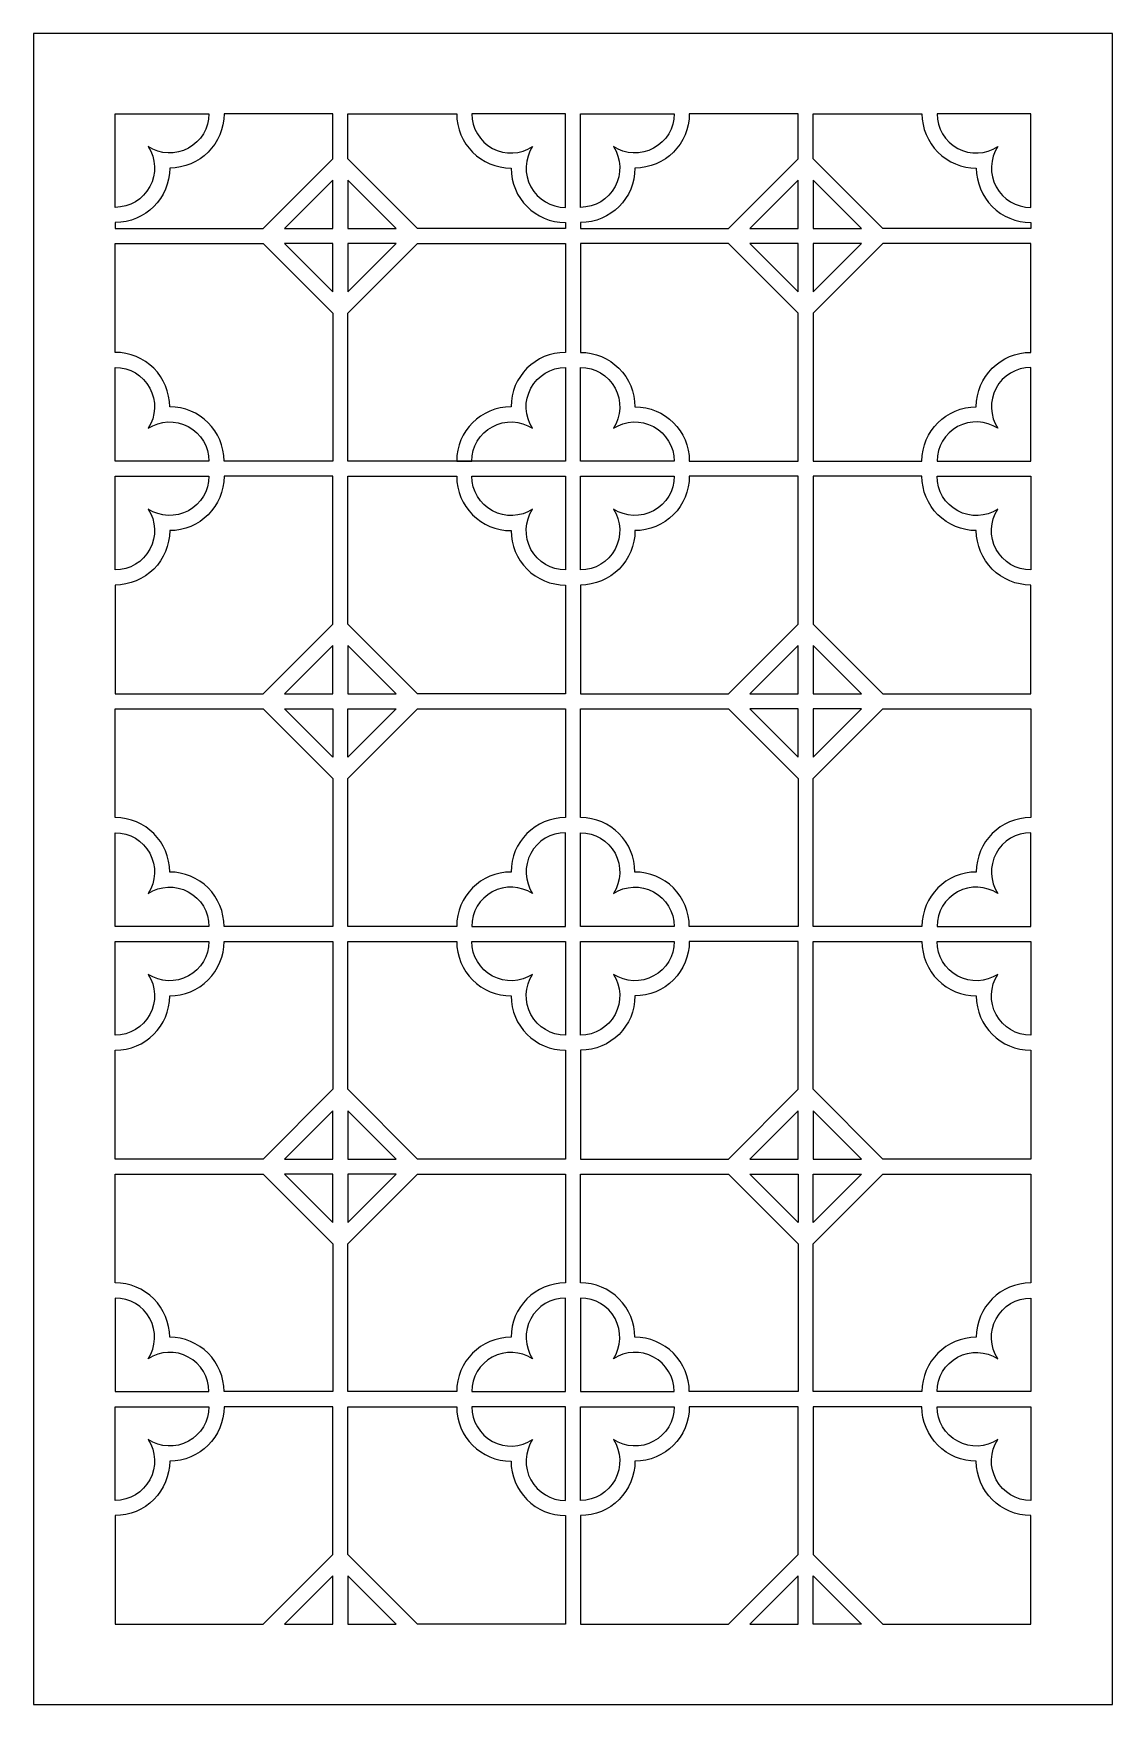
# Model space of a CAD drawing. Header units: centimetres. Extents: x -8.53 to -2.87, y -9 to -0.24.
import ezdxf

# ---------------------------------------------------------------- set-up
doc = ezdxf.new("R2010")
doc.units = ezdxf.units.CM
doc.header["$MEASUREMENT"] = 0
doc.layers.add('layer 1', color=7, linetype='Continuous')

msp = doc.modelspace()

# ---------------------------------------------------------------- linework, layer by layer
at = {"layer": 'layer 1', "color": 250}
for points, knots in [([(-8.52546, -0.23949), (-8.52546, -0.23949), (-2.86828, -0.23949), (-2.86828, -0.23949), (-2.86828, -0.23949), (-2.86828, -0.23949), (-2.86828, -9.00021), (-2.86828, -9.00021), (-2.86828, -9.00021), (-2.86828, -9.00021), (-8.52546, -9.00021), (-8.52546, -9.00021), (-8.52546, -9.00021), (-8.52546, -9.00021), (-8.52546, -0.23949), (-8.52546, -0.23949)], [0, 0, 0, 0, 0.2, 0.2, 0.2, 0.2, 0.4, 0.4, 0.4, 0.4, 0.6, 0.6, 0.6, 0.6, 1, 1, 1, 1]), ([(-8.09635, -0.66034), (-8.09635, -0.66034), (-8.09635, -1.15135), (-8.09635, -1.15135), (-8.09635, -1.15135), (-8.02057, -1.15121), (-7.95103, -1.10953), (-7.91519, -1.04277), (-7.91519, -1.04277), (-7.8793, -0.97606), (-7.88244, -0.8958), (-7.92416, -0.83254), (-7.92416, -0.83254), (-7.86072, -0.874), (-7.77976, -0.87722), (-7.71319, -0.84108), (-7.71319, -0.84108), (-7.64658, -0.80497), (-7.60515, -0.73614), (-7.60536, -0.66034), (-7.60536, -0.66034), (-7.60536, -0.66034), (-8.09635, -0.66034), (-8.09635, -0.66034)], [0, 0, 0, 0, 0.1428571, 0.1428571, 0.1428571, 0.1428571, 0.2857143, 0.2857143, 0.2857143, 0.2857143, 0.4285714, 0.4285714, 0.4285714, 0.4285714, 0.5714286, 0.5714286, 0.5714286, 0.5714286, 0.7142857, 0.7142857, 0.7142857, 0.7142857, 1, 1, 1, 1]), ([(-7.32138, -1.26225), (-7.32138, -1.26225), (-8.09635, -1.26225), (-8.09635, -1.26225), (-8.09635, -1.26225), (-8.09635, -1.26225), (-8.09635, -1.23055), (-8.09635, -1.23055), (-8.09635, -1.23055), (-7.9388, -1.23045), (-7.81115, -1.10297), (-7.81122, -0.94547), (-7.81122, -0.94547), (-7.65371, -0.94535), (-7.52611, -0.81795), (-7.52615, -0.66034), (-7.52615, -0.66034), (-7.52615, -0.66034), (-6.95602, -0.66034), (-6.95602, -0.66034), (-6.95602, -0.66034), (-6.95602, -0.66034), (-6.95602, -0.8968), (-6.95602, -0.8968), (-6.95602, -0.8968), (-6.95602, -0.8968), (-7.32138, -1.26225), (-7.32138, -1.26225)], [0, 0, 0, 0, 0.125, 0.125, 0.125, 0.125, 0.25, 0.25, 0.25, 0.25, 0.375, 0.375, 0.375, 0.375, 0.5, 0.5, 0.5, 0.5, 0.625, 0.625, 0.625, 0.625, 0.75, 0.75, 0.75, 0.75, 1, 1, 1, 1]), ([(-6.02155, -0.94547), (-6.17891, -0.94558), (-6.3065, -0.81776), (-6.30665, -0.66034), (-6.30665, -0.66034), (-6.30665, -0.66034), (-6.87681, -0.66034), (-6.87681, -0.66034), (-6.87681, -0.66034), (-6.87681, -0.66034), (-6.87681, -0.8968), (-6.87681, -0.8968), (-6.87681, -0.8968), (-6.87681, -0.8968), (-6.51141, -1.26225), (-6.51141, -1.26225), (-6.51141, -1.26225), (-6.51141, -1.26225), (-5.73646, -1.26225), (-5.73646, -1.26225), (-5.73646, -1.26225), (-5.73646, -1.26225), (-5.73646, -1.23055), (-5.73646, -1.23055), (-5.73646, -1.23055), (-5.89383, -1.23065), (-6.02147, -1.10284), (-6.02155, -0.94547), (-6.02155, -0.94547), (-6.02155, -0.94547), (-6.02155, -0.94547), (-6.02155, -0.94547)], [0, 0, 0, 0, 0.1111111, 0.1111111, 0.1111111, 0.1111111, 0.2222222, 0.2222222, 0.2222222, 0.2222222, 0.3333333, 0.3333333, 0.3333333, 0.3333333, 0.4444444, 0.4444444, 0.4444444, 0.4444444, 0.5555556, 0.5555556, 0.5555556, 0.5555556, 0.6666667, 0.6666667, 0.6666667, 0.6666667, 0.7777778, 0.7777778, 0.7777778, 0.7777778, 1, 1, 1, 1]), ([(-5.90862, -0.83254), (-5.97175, -0.87414), (-6.05257, -0.87775), (-6.11912, -0.84196), (-6.11912, -0.84196), (-6.18568, -0.8062), (-6.22726, -0.73591), (-6.22745, -0.66034), (-6.22745, -0.66034), (-6.22745, -0.66034), (-5.73646, -0.66034), (-5.73646, -0.66034), (-5.73646, -0.66034), (-5.73646, -0.66034), (-5.73646, -1.15135), (-5.73646, -1.15135), (-5.73646, -1.15135), (-5.81205, -1.15149), (-5.8816, -1.11022), (-5.91766, -1.04382), (-5.91766, -1.04382), (-5.95372, -0.9774), (-5.94995, -0.89583), (-5.90862, -0.83254), (-5.90862, -0.83254), (-5.90862, -0.83254), (-5.90862, -0.83254), (-5.90862, -0.83254)], [0, 0, 0, 0, 0.125, 0.125, 0.125, 0.125, 0.25, 0.25, 0.25, 0.25, 0.375, 0.375, 0.375, 0.375, 0.5, 0.5, 0.5, 0.5, 0.625, 0.625, 0.625, 0.625, 0.75, 0.75, 0.75, 0.75, 1, 1, 1, 1]), ([(-5.16631, -0.66034), (-5.16631, -0.66034), (-5.65727, -0.66034), (-5.65727, -0.66034), (-5.65727, -0.66034), (-5.65727, -0.66034), (-5.65727, -1.15135), (-5.65727, -1.15135), (-5.65727, -1.15135), (-5.58158, -1.15121), (-5.51203, -1.10953), (-5.47618, -1.04277), (-5.47618, -1.04277), (-5.44036, -0.97606), (-5.44346, -0.8958), (-5.4851, -0.83254), (-5.4851, -0.83254), (-5.42172, -0.874), (-5.34071, -0.87722), (-5.27408, -0.84108), (-5.27408, -0.84108), (-5.20759, -0.80497), (-5.16617, -0.73614), (-5.16631, -0.66034), (-5.16631, -0.66034), (-5.16631, -0.66034), (-5.16631, -0.66034), (-5.16631, -0.66034)], [0, 0, 0, 0, 0.125, 0.125, 0.125, 0.125, 0.25, 0.25, 0.25, 0.25, 0.375, 0.375, 0.375, 0.375, 0.5, 0.5, 0.5, 0.5, 0.625, 0.625, 0.625, 0.625, 0.75, 0.75, 0.75, 0.75, 1, 1, 1, 1]), ([(-4.51697, -0.8968), (-4.51697, -0.8968), (-4.88238, -1.26225), (-4.88238, -1.26225), (-4.88238, -1.26225), (-4.88238, -1.26225), (-5.65727, -1.26225), (-5.65727, -1.26225), (-5.65727, -1.26225), (-5.65727, -1.26225), (-5.65727, -1.23055), (-5.65727, -1.23055), (-5.65727, -1.23055), (-5.49978, -1.23045), (-5.37209, -1.10297), (-5.3722, -0.94547), (-5.3722, -0.94547), (-5.21465, -0.94535), (-5.08701, -0.81795), (-5.08715, -0.66034), (-5.08715, -0.66034), (-5.08715, -0.66034), (-4.51697, -0.66034), (-4.51697, -0.66034), (-4.51697, -0.66034), (-4.51697, -0.66034), (-4.51697, -0.8968), (-4.51697, -0.8968)], [0, 0, 0, 0, 0.125, 0.125, 0.125, 0.125, 0.25, 0.25, 0.25, 0.25, 0.375, 0.375, 0.375, 0.375, 0.5, 0.5, 0.5, 0.5, 0.625, 0.625, 0.625, 0.625, 0.75, 0.75, 0.75, 0.75, 1, 1, 1, 1]), ([(-3.58251, -0.94547), (-3.65815, -0.94542), (-3.73063, -0.91539), (-3.78412, -0.86196), (-3.78412, -0.86196), (-3.83755, -0.80849), (-3.86757, -0.73597), (-3.86763, -0.66034), (-3.86763, -0.66034), (-3.86763, -0.66034), (-4.4378, -0.66034), (-4.4378, -0.66034), (-4.4378, -0.66034), (-4.4378, -0.66034), (-4.4378, -0.8968), (-4.4378, -0.8968), (-4.4378, -0.8968), (-4.4378, -0.8968), (-4.07234, -1.26225), (-4.07234, -1.26225), (-4.07234, -1.26225), (-4.07234, -1.26225), (-3.29748, -1.26225), (-3.29748, -1.26225), (-3.29748, -1.26225), (-3.29748, -1.26225), (-3.29748, -1.23055), (-3.29748, -1.23055), (-3.29748, -1.23055), (-3.37306, -1.23055), (-3.44563, -1.20051), (-3.49902, -1.14704), (-3.49902, -1.14704), (-3.55252, -1.09361), (-3.58251, -1.02103), (-3.58251, -0.94547)], [0, 0, 0, 0, 0.1, 0.1, 0.1, 0.1, 0.2, 0.2, 0.2, 0.2, 0.3, 0.3, 0.3, 0.3, 0.4, 0.4, 0.4, 0.4, 0.5, 0.5, 0.5, 0.5, 0.6, 0.6, 0.6, 0.6, 0.7, 0.7, 0.7, 0.7, 0.8, 0.8, 0.8, 0.8, 1, 1, 1, 1]), ([(-3.46963, -0.83254), (-3.53275, -0.87414), (-3.61353, -0.87775), (-3.68014, -0.84196), (-3.68014, -0.84196), (-3.7467, -0.8062), (-3.78825, -0.73591), (-3.78842, -0.66034), (-3.78842, -0.66034), (-3.78842, -0.66034), (-3.29748, -0.66034), (-3.29748, -0.66034), (-3.29748, -0.66034), (-3.29748, -0.66034), (-3.29748, -1.15135), (-3.29748, -1.15135), (-3.29748, -1.15135), (-3.37303, -1.15149), (-3.44259, -1.11022), (-3.47861, -1.04382), (-3.47861, -1.04382), (-3.51469, -0.9774), (-3.5109, -0.89583), (-3.46963, -0.83254)], [0, 0, 0, 0, 0.1428571, 0.1428571, 0.1428571, 0.1428571, 0.2857143, 0.2857143, 0.2857143, 0.2857143, 0.4285714, 0.4285714, 0.4285714, 0.4285714, 0.5714286, 0.5714286, 0.5714286, 0.5714286, 0.7142857, 0.7142857, 0.7142857, 0.7142857, 1, 1, 1, 1]), ([(-6.95602, -1.26225), (-6.95602, -1.26225), (-7.2094, -1.26225), (-7.2094, -1.26225), (-7.2094, -1.26225), (-7.2094, -1.26225), (-6.95602, -1.0088), (-6.95602, -1.0088), (-6.95602, -1.0088), (-6.95602, -1.0088), (-6.95602, -1.26225), (-6.95602, -1.26225)], [0, 0, 0, 0, 0.25, 0.25, 0.25, 0.25, 0.5, 0.5, 0.5, 0.5, 1, 1, 1, 1]), ([(-6.87681, -1.26225), (-6.87681, -1.26225), (-6.87681, -1.0088), (-6.87681, -1.0088), (-6.87681, -1.0088), (-6.87681, -1.0088), (-6.62344, -1.26225), (-6.62344, -1.26225), (-6.62344, -1.26225), (-6.62344, -1.26225), (-6.87681, -1.26225), (-6.87681, -1.26225)], [0, 0, 0, 0, 0.25, 0.25, 0.25, 0.25, 0.5, 0.5, 0.5, 0.5, 1, 1, 1, 1]), ([(-4.51697, -1.0088), (-4.51697, -1.0088), (-4.51697, -1.26225), (-4.51697, -1.26225), (-4.51697, -1.26225), (-4.51697, -1.26225), (-4.77036, -1.26225), (-4.77036, -1.26225), (-4.77036, -1.26225), (-4.77036, -1.26225), (-4.51697, -1.0088), (-4.51697, -1.0088)], [0, 0, 0, 0, 0.25, 0.25, 0.25, 0.25, 0.5, 0.5, 0.5, 0.5, 1, 1, 1, 1]), ([(-4.4378, -1.0088), (-4.4378, -1.0088), (-4.1844, -1.26225), (-4.1844, -1.26225), (-4.1844, -1.26225), (-4.1844, -1.26225), (-4.4378, -1.26225), (-4.4378, -1.26225), (-4.4378, -1.26225), (-4.4378, -1.26225), (-4.4378, -1.0088), (-4.4378, -1.0088)], [0, 0, 0, 0, 0.25, 0.25, 0.25, 0.25, 0.5, 0.5, 0.5, 0.5, 1, 1, 1, 1]), ([(-7.81122, -2.19665), (-7.65389, -2.19658), (-7.52625, -2.32437), (-7.52615, -2.48175), (-7.52615, -2.48175), (-7.52615, -2.48175), (-6.95602, -2.48175), (-6.95602, -2.48175), (-6.95602, -2.48175), (-6.95602, -2.48175), (-6.95602, -1.70681), (-6.95602, -1.70681), (-6.95602, -1.70681), (-6.95602, -1.70681), (-7.32138, -1.34144), (-7.32138, -1.34144), (-7.32138, -1.34144), (-7.32138, -1.34144), (-8.09635, -1.34144), (-8.09635, -1.34144), (-8.09635, -1.34144), (-8.09635, -1.34144), (-8.09635, -1.91158), (-8.09635, -1.91158), (-8.09635, -1.91158), (-8.02077, -1.91152), (-7.94831, -1.94147), (-7.89483, -1.99491), (-7.89483, -1.99491), (-7.84138, -2.04826), (-7.81127, -2.12108), (-7.81122, -2.19665), (-7.81122, -2.19665), (-7.81122, -2.19665), (-7.81122, -2.19665), (-7.81122, -2.19665)], [0, 0, 0, 0, 0.1, 0.1, 0.1, 0.1, 0.2, 0.2, 0.2, 0.2, 0.3, 0.3, 0.3, 0.3, 0.4, 0.4, 0.4, 0.4, 0.5, 0.5, 0.5, 0.5, 0.6, 0.6, 0.6, 0.6, 0.7, 0.7, 0.7, 0.7, 0.8, 0.8, 0.8, 0.8, 1, 1, 1, 1]), ([(-6.95602, -1.34144), (-6.95602, -1.34144), (-6.95602, -1.59481), (-6.95602, -1.59481), (-6.95602, -1.59481), (-6.95602, -1.59481), (-7.2094, -1.34144), (-7.2094, -1.34144), (-7.2094, -1.34144), (-7.2094, -1.34144), (-6.95602, -1.34144), (-6.95602, -1.34144)], [0, 0, 0, 0, 0.25, 0.25, 0.25, 0.25, 0.5, 0.5, 0.5, 0.5, 1, 1, 1, 1]), ([(-6.30665, -2.48175), (-6.30676, -2.32437), (-6.17891, -2.1968), (-6.02155, -2.19665), (-6.02155, -2.19665), (-6.0217, -2.0393), (-5.89383, -1.91167), (-5.73646, -1.91158), (-5.73646, -1.91158), (-5.73646, -1.91158), (-5.73646, -1.34144), (-5.73646, -1.34144), (-5.73646, -1.34144), (-5.73646, -1.34144), (-6.51141, -1.34144), (-6.51141, -1.34144), (-6.51141, -1.34144), (-6.51141, -1.34144), (-6.87681, -1.70681), (-6.87681, -1.70681), (-6.87681, -1.70681), (-6.87681, -1.70681), (-6.87681, -2.48175), (-6.87681, -2.48175), (-6.87681, -2.48175), (-6.87681, -2.48175), (-5.73646, -2.48175), (-5.73646, -2.48175), (-5.73646, -2.48175), (-5.73646, -2.48175), (-5.73646, -1.99076), (-5.73646, -1.99076), (-5.73646, -1.99076), (-5.81221, -1.99094), (-5.88179, -2.03261), (-5.9176, -2.09933), (-5.9176, -2.09933), (-5.95348, -2.16608), (-5.95033, -2.24636), (-5.90862, -2.30958), (-5.90862, -2.30958), (-5.97207, -2.26819), (-6.05312, -2.2649), (-6.11967, -2.301), (-6.11967, -2.301), (-6.18621, -2.33715), (-6.22761, -2.40599), (-6.22745, -2.48175), (-6.22745, -2.48175), (-6.22745, -2.48175), (-6.30665, -2.48175), (-6.30665, -2.48175)], [0, 0, 0, 0, 0.0714286, 0.0714286, 0.0714286, 0.0714286, 0.1428571, 0.1428571, 0.1428571, 0.1428571, 0.2142857, 0.2142857, 0.2142857, 0.2142857, 0.2857143, 0.2857143, 0.2857143, 0.2857143, 0.3571429, 0.3571429, 0.3571429, 0.3571429, 0.4285714, 0.4285714, 0.4285714, 0.4285714, 0.5, 0.5, 0.5, 0.5, 0.5714286, 0.5714286, 0.5714286, 0.5714286, 0.6428571, 0.6428571, 0.6428571, 0.6428571, 0.7142857, 0.7142857, 0.7142857, 0.7142857, 0.7857143, 0.7857143, 0.7857143, 0.7857143, 0.8571429, 0.8571429, 0.8571429, 0.8571429, 1, 1, 1, 1]), ([(-6.87681, -1.34144), (-6.87681, -1.34144), (-6.62344, -1.34144), (-6.62344, -1.34144), (-6.62344, -1.34144), (-6.62344, -1.34144), (-6.87681, -1.59481), (-6.87681, -1.59481), (-6.87681, -1.59481), (-6.87681, -1.59481), (-6.87681, -1.34144), (-6.87681, -1.34144)], [0, 0, 0, 0, 0.25, 0.25, 0.25, 0.25, 0.5, 0.5, 0.5, 0.5, 1, 1, 1, 1]), ([(-5.65727, -1.91158), (-5.65727, -1.91158), (-5.65727, -1.34144), (-5.65727, -1.34144), (-5.65727, -1.34144), (-5.65727, -1.34144), (-4.88238, -1.34144), (-4.88238, -1.34144), (-4.88238, -1.34144), (-4.88238, -1.34144), (-4.51697, -1.70681), (-4.51697, -1.70681), (-4.51697, -1.70681), (-4.51697, -1.70681), (-4.51697, -2.48175), (-4.51697, -2.48175), (-4.51697, -2.48175), (-4.51697, -2.48175), (-5.08715, -2.48175), (-5.08715, -2.48175), (-5.08715, -2.48175), (-5.08718, -2.32421), (-5.21463, -2.19658), (-5.3722, -2.19665), (-5.3722, -2.19665), (-5.37225, -2.12101), (-5.40237, -2.04849), (-5.45591, -1.99501), (-5.45591, -1.99501), (-5.50941, -1.94155), (-5.58162, -1.91152), (-5.65727, -1.91158)], [0, 0, 0, 0, 0.1111111, 0.1111111, 0.1111111, 0.1111111, 0.2222222, 0.2222222, 0.2222222, 0.2222222, 0.3333333, 0.3333333, 0.3333333, 0.3333333, 0.4444444, 0.4444444, 0.4444444, 0.4444444, 0.5555556, 0.5555556, 0.5555556, 0.5555556, 0.6666667, 0.6666667, 0.6666667, 0.6666667, 0.7777778, 0.7777778, 0.7777778, 0.7777778, 1, 1, 1, 1]), ([(-4.77036, -1.34144), (-4.77036, -1.34144), (-4.51697, -1.34144), (-4.51697, -1.34144), (-4.51697, -1.34144), (-4.51697, -1.34144), (-4.51697, -1.59481), (-4.51697, -1.59481), (-4.51697, -1.59481), (-4.51697, -1.59481), (-4.77036, -1.34144), (-4.77036, -1.34144)], [0, 0, 0, 0, 0.25, 0.25, 0.25, 0.25, 0.5, 0.5, 0.5, 0.5, 1, 1, 1, 1]), ([(-4.4378, -2.48175), (-4.4378, -2.48175), (-4.4378, -1.70681), (-4.4378, -1.70681), (-4.4378, -1.70681), (-4.4378, -1.70681), (-4.07234, -1.34144), (-4.07234, -1.34144), (-4.07234, -1.34144), (-4.07234, -1.34144), (-3.29748, -1.34144), (-3.29748, -1.34144), (-3.29748, -1.34144), (-3.29748, -1.34144), (-3.29748, -1.91158), (-3.29748, -1.91158), (-3.29748, -1.91158), (-3.455, -1.91167), (-3.58264, -2.03912), (-3.58251, -2.19665), (-3.58251, -2.19665), (-3.7401, -2.1968), (-3.86769, -2.32421), (-3.86763, -2.48175), (-3.86763, -2.48175), (-3.86763, -2.48175), (-4.4378, -2.48175), (-4.4378, -2.48175)], [0, 0, 0, 0, 0.125, 0.125, 0.125, 0.125, 0.25, 0.25, 0.25, 0.25, 0.375, 0.375, 0.375, 0.375, 0.5, 0.5, 0.5, 0.5, 0.625, 0.625, 0.625, 0.625, 0.75, 0.75, 0.75, 0.75, 1, 1, 1, 1]), ([(-4.4378, -1.34144), (-4.4378, -1.34144), (-4.1844, -1.34144), (-4.1844, -1.34144), (-4.1844, -1.34144), (-4.1844, -1.34144), (-4.4378, -1.59481), (-4.4378, -1.59481), (-4.4378, -1.59481), (-4.4378, -1.59481), (-4.4378, -1.34144), (-4.4378, -1.34144)], [0, 0, 0, 0, 0.25, 0.25, 0.25, 0.25, 0.5, 0.5, 0.5, 0.5, 1, 1, 1, 1]), ([(-8.09635, -1.99076), (-8.09635, -1.99076), (-8.09635, -2.48175), (-8.09635, -2.48175), (-8.09635, -2.48175), (-8.09635, -2.48175), (-7.60536, -2.48175), (-7.60536, -2.48175), (-7.60536, -2.48175), (-7.60551, -2.40599), (-7.64722, -2.33645), (-7.71391, -2.30061), (-7.71391, -2.30061), (-7.78066, -2.26475), (-7.86091, -2.26792), (-7.92416, -2.30958), (-7.92416, -2.30958), (-7.88274, -2.2461), (-7.87948, -2.16507), (-7.91566, -2.09854), (-7.91566, -2.09854), (-7.95173, -2.03194), (-8.02057, -1.99055), (-8.09635, -1.99076), (-8.09635, -1.99076), (-8.09635, -1.99076), (-8.09635, -1.99076), (-8.09635, -1.99076)], [0, 0, 0, 0, 0.125, 0.125, 0.125, 0.125, 0.25, 0.25, 0.25, 0.25, 0.375, 0.375, 0.375, 0.375, 0.5, 0.5, 0.5, 0.5, 0.625, 0.625, 0.625, 0.625, 0.75, 0.75, 0.75, 0.75, 1, 1, 1, 1]), ([(-5.65727, -1.99076), (-5.65727, -1.99076), (-5.65727, -2.48175), (-5.65727, -2.48175), (-5.65727, -2.48175), (-5.65727, -2.48175), (-5.16631, -2.48175), (-5.16631, -2.48175), (-5.16631, -2.48175), (-5.16648, -2.40599), (-5.20815, -2.33645), (-5.27488, -2.30061), (-5.27488, -2.30061), (-5.34166, -2.26475), (-5.42192, -2.26792), (-5.4851, -2.30958), (-5.4851, -2.30958), (-5.44371, -2.2461), (-5.44045, -2.16507), (-5.4766, -2.09854), (-5.4766, -2.09854), (-5.51269, -2.03194), (-5.58158, -1.99055), (-5.65727, -1.99076)], [0, 0, 0, 0, 0.1428571, 0.1428571, 0.1428571, 0.1428571, 0.2857143, 0.2857143, 0.2857143, 0.2857143, 0.4285714, 0.4285714, 0.4285714, 0.4285714, 0.5714286, 0.5714286, 0.5714286, 0.5714286, 0.7142857, 0.7142857, 0.7142857, 0.7142857, 1, 1, 1, 1]), ([(-3.78842, -2.48175), (-3.78856, -2.40615), (-3.7473, -2.3366), (-3.6809, -2.30057), (-3.6809, -2.30057), (-3.61447, -2.2645), (-3.53293, -2.26828), (-3.46963, -2.30958), (-3.46963, -2.30958), (-3.51122, -2.24643), (-3.51481, -2.16565), (-3.47904, -2.0991), (-3.47904, -2.0991), (-3.44335, -2.03254), (-3.37303, -1.99094), (-3.29748, -1.99076), (-3.29748, -1.99076), (-3.29748, -1.99076), (-3.29748, -2.48175), (-3.29748, -2.48175), (-3.29748, -2.48175), (-3.29748, -2.48175), (-3.78842, -2.48175), (-3.78842, -2.48175)], [0, 0, 0, 0, 0.1428571, 0.1428571, 0.1428571, 0.1428571, 0.2857143, 0.2857143, 0.2857143, 0.2857143, 0.4285714, 0.4285714, 0.4285714, 0.4285714, 0.5714286, 0.5714286, 0.5714286, 0.5714286, 0.7142857, 0.7142857, 0.7142857, 0.7142857, 1, 1, 1, 1]), ([(-8.09635, -2.56094), (-8.09635, -2.56094), (-8.09635, -3.05187), (-8.09635, -3.05187), (-8.09635, -3.05187), (-8.02057, -3.05176), (-7.95103, -3.01007), (-7.91519, -2.94333), (-7.91519, -2.94333), (-7.8793, -2.87665), (-7.88244, -2.79633), (-7.92416, -2.73312), (-7.92416, -2.73312), (-7.86072, -2.7745), (-7.77976, -2.77776), (-7.71319, -2.74166), (-7.71319, -2.74166), (-7.64658, -2.70551), (-7.60515, -2.63668), (-7.60536, -2.56094), (-7.60536, -2.56094), (-7.60536, -2.56094), (-8.09635, -2.56094), (-8.09635, -2.56094)], [0, 0, 0, 0, 0.1428571, 0.1428571, 0.1428571, 0.1428571, 0.2857143, 0.2857143, 0.2857143, 0.2857143, 0.4285714, 0.4285714, 0.4285714, 0.4285714, 0.5714286, 0.5714286, 0.5714286, 0.5714286, 0.7142857, 0.7142857, 0.7142857, 0.7142857, 1, 1, 1, 1]), ([(-7.32138, -3.70124), (-7.32138, -3.70124), (-8.09635, -3.70124), (-8.09635, -3.70124), (-8.09635, -3.70124), (-8.09635, -3.70124), (-8.09635, -3.13106), (-8.09635, -3.13106), (-8.09635, -3.13106), (-8.02062, -3.13101), (-7.94813, -3.10093), (-7.89465, -3.04741), (-7.89465, -3.04741), (-7.84116, -2.99385), (-7.81118, -2.92165), (-7.81122, -2.846), (-7.81122, -2.846), (-7.65371, -2.84591), (-7.52611, -2.7185), (-7.52615, -2.56094), (-7.52615, -2.56094), (-7.52615, -2.56094), (-6.95602, -2.56094), (-6.95602, -2.56094), (-6.95602, -2.56094), (-6.95602, -2.56094), (-6.95602, -3.33585), (-6.95602, -3.33585), (-6.95602, -3.33585), (-6.95602, -3.33585), (-7.32138, -3.70124), (-7.32138, -3.70124)], [0, 0, 0, 0, 0.1111111, 0.1111111, 0.1111111, 0.1111111, 0.2222222, 0.2222222, 0.2222222, 0.2222222, 0.3333333, 0.3333333, 0.3333333, 0.3333333, 0.4444444, 0.4444444, 0.4444444, 0.4444444, 0.5555556, 0.5555556, 0.5555556, 0.5555556, 0.6666667, 0.6666667, 0.6666667, 0.6666667, 0.7777778, 0.7777778, 0.7777778, 0.7777778, 1, 1, 1, 1]), ([(-5.73646, -3.13106), (-5.81205, -3.13114), (-5.88454, -3.10119), (-5.93798, -3.04774), (-5.93798, -3.04774), (-5.99148, -2.99437), (-6.02148, -2.92157), (-6.02155, -2.846), (-6.02155, -2.846), (-6.17891, -2.84607), (-6.3065, -2.71826), (-6.30665, -2.56094), (-6.30665, -2.56094), (-6.30665, -2.56094), (-6.87681, -2.56094), (-6.87681, -2.56094), (-6.87681, -2.56094), (-6.87681, -2.56094), (-6.87681, -3.33585), (-6.87681, -3.33585), (-6.87681, -3.33585), (-6.87681, -3.33585), (-6.51141, -3.70124), (-6.51141, -3.70124), (-6.51141, -3.70124), (-6.51141, -3.70124), (-5.73646, -3.70124), (-5.73646, -3.70124), (-5.73646, -3.70124), (-5.73646, -3.70124), (-5.73646, -3.13106), (-5.73646, -3.13106), (-5.73646, -3.13106), (-5.73646, -3.13106), (-5.73646, -3.13106), (-5.73646, -3.13106)], [0, 0, 0, 0, 0.1, 0.1, 0.1, 0.1, 0.2, 0.2, 0.2, 0.2, 0.3, 0.3, 0.3, 0.3, 0.4, 0.4, 0.4, 0.4, 0.5, 0.5, 0.5, 0.5, 0.6, 0.6, 0.6, 0.6, 0.7, 0.7, 0.7, 0.7, 0.8, 0.8, 0.8, 0.8, 1, 1, 1, 1]), ([(-5.73646, -3.05187), (-5.73646, -3.05187), (-5.73646, -2.56094), (-5.73646, -2.56094), (-5.73646, -2.56094), (-5.73646, -2.56094), (-6.22745, -2.56094), (-6.22745, -2.56094), (-6.22745, -2.56094), (-6.22726, -2.63668), (-6.18555, -2.70621), (-6.1189, -2.74208), (-6.1189, -2.74208), (-6.05218, -2.77792), (-5.97188, -2.77475), (-5.90862, -2.73312), (-5.90862, -2.73312), (-5.95007, -2.79657), (-5.95335, -2.87756), (-5.9172, -2.94414), (-5.9172, -2.94414), (-5.88104, -3.01071), (-5.81221, -3.05208), (-5.73646, -3.05187)], [0, 0, 0, 0, 0.1428571, 0.1428571, 0.1428571, 0.1428571, 0.2857143, 0.2857143, 0.2857143, 0.2857143, 0.4285714, 0.4285714, 0.4285714, 0.4285714, 0.5714286, 0.5714286, 0.5714286, 0.5714286, 0.7142857, 0.7142857, 0.7142857, 0.7142857, 1, 1, 1, 1]), ([(-4.88238, -3.70124), (-4.88238, -3.70124), (-5.65727, -3.70124), (-5.65727, -3.70124), (-5.65727, -3.70124), (-5.65727, -3.70124), (-5.65727, -3.13106), (-5.65727, -3.13106), (-5.65727, -3.13106), (-5.58162, -3.13101), (-5.50908, -3.10093), (-5.4556, -3.04741), (-5.4556, -3.04741), (-5.40217, -2.99385), (-5.37215, -2.92165), (-5.3722, -2.846), (-5.3722, -2.846), (-5.29655, -2.84595), (-5.224, -2.81587), (-5.17055, -2.7623), (-5.17055, -2.7623), (-5.11706, -2.70879), (-5.08708, -2.63658), (-5.08715, -2.56094), (-5.08715, -2.56094), (-5.08715, -2.56094), (-4.51697, -2.56094), (-4.51697, -2.56094), (-4.51697, -2.56094), (-4.51697, -2.56094), (-4.51697, -3.33585), (-4.51697, -3.33585), (-4.51697, -3.33585), (-4.51697, -3.33585), (-4.88238, -3.70124), (-4.88238, -3.70124)], [0, 0, 0, 0, 0.1, 0.1, 0.1, 0.1, 0.2, 0.2, 0.2, 0.2, 0.3, 0.3, 0.3, 0.3, 0.4, 0.4, 0.4, 0.4, 0.5, 0.5, 0.5, 0.5, 0.6, 0.6, 0.6, 0.6, 0.7, 0.7, 0.7, 0.7, 0.8, 0.8, 0.8, 0.8, 1, 1, 1, 1]), ([(-5.16631, -2.56094), (-5.16631, -2.56094), (-5.65727, -2.56094), (-5.65727, -2.56094), (-5.65727, -2.56094), (-5.65727, -2.56094), (-5.65727, -3.05187), (-5.65727, -3.05187), (-5.65727, -3.05187), (-5.58158, -3.05176), (-5.51203, -3.01007), (-5.47618, -2.94333), (-5.47618, -2.94333), (-5.44036, -2.87665), (-5.44346, -2.79634), (-5.4851, -2.73312), (-5.4851, -2.73312), (-5.42163, -2.7745), (-5.34069, -2.77776), (-5.27408, -2.74166), (-5.27408, -2.74166), (-5.20759, -2.70551), (-5.16617, -2.63668), (-5.16631, -2.56094), (-5.16631, -2.56094), (-5.16631, -2.56094), (-5.16631, -2.56094), (-5.16631, -2.56094)], [0, 0, 0, 0, 0.125, 0.125, 0.125, 0.125, 0.25, 0.25, 0.25, 0.25, 0.375, 0.375, 0.375, 0.375, 0.5, 0.5, 0.5, 0.5, 0.625, 0.625, 0.625, 0.625, 0.75, 0.75, 0.75, 0.75, 1, 1, 1, 1]), ([(-4.4378, -3.33585), (-4.4378, -3.33585), (-4.4378, -2.56094), (-4.4378, -2.56094), (-4.4378, -2.56094), (-4.4378, -2.56094), (-3.86763, -2.56094), (-3.86763, -2.56094), (-3.86763, -2.56094), (-3.86755, -2.63656), (-3.83747, -2.70914), (-3.78394, -2.76258), (-3.78394, -2.76258), (-3.73042, -2.81602), (-3.65817, -2.84603), (-3.58251, -2.846), (-3.58251, -2.846), (-3.58246, -2.92165), (-3.5524, -2.99416), (-3.49884, -3.04769), (-3.49884, -3.04769), (-3.44533, -3.10114), (-3.37308, -3.13114), (-3.29748, -3.13106), (-3.29748, -3.13106), (-3.29748, -3.13106), (-3.29748, -3.70124), (-3.29748, -3.70124), (-3.29748, -3.70124), (-3.29748, -3.70124), (-4.07234, -3.70124), (-4.07234, -3.70124), (-4.07234, -3.70124), (-4.07234, -3.70124), (-4.4378, -3.33585), (-4.4378, -3.33585)], [0, 0, 0, 0, 0.1, 0.1, 0.1, 0.1, 0.2, 0.2, 0.2, 0.2, 0.3, 0.3, 0.3, 0.3, 0.4, 0.4, 0.4, 0.4, 0.5, 0.5, 0.5, 0.5, 0.6, 0.6, 0.6, 0.6, 0.7, 0.7, 0.7, 0.7, 0.8, 0.8, 0.8, 0.8, 1, 1, 1, 1]), ([(-3.29748, -3.05187), (-3.29748, -3.05187), (-3.29748, -2.56094), (-3.29748, -2.56094), (-3.29748, -2.56094), (-3.29748, -2.56094), (-3.78842, -2.56094), (-3.78842, -2.56094), (-3.78842, -2.56094), (-3.78825, -2.63668), (-3.74658, -2.70621), (-3.67986, -2.74208), (-3.67986, -2.74208), (-3.61314, -2.77792), (-3.53286, -2.77475), (-3.46963, -2.73312), (-3.46963, -2.73312), (-3.51104, -2.79657), (-3.51432, -2.87756), (-3.4782, -2.94414), (-3.4782, -2.94414), (-3.44202, -3.01071), (-3.37315, -3.05208), (-3.29748, -3.05187), (-3.29748, -3.05187), (-3.29748, -3.05187), (-3.29748, -3.05187), (-3.29748, -3.05187)], [0, 0, 0, 0, 0.125, 0.125, 0.125, 0.125, 0.25, 0.25, 0.25, 0.25, 0.375, 0.375, 0.375, 0.375, 0.5, 0.5, 0.5, 0.5, 0.625, 0.625, 0.625, 0.625, 0.75, 0.75, 0.75, 0.75, 1, 1, 1, 1]), ([(-6.95602, -3.44786), (-6.95602, -3.44786), (-6.95602, -3.70124), (-6.95602, -3.70124), (-6.95602, -3.70124), (-6.95602, -3.70124), (-7.2094, -3.70124), (-7.2094, -3.70124), (-7.2094, -3.70124), (-7.2094, -3.70124), (-6.95602, -3.44786), (-6.95602, -3.44786)], [0, 0, 0, 0, 0.25, 0.25, 0.25, 0.25, 0.5, 0.5, 0.5, 0.5, 1, 1, 1, 1]), ([(-6.87681, -3.44786), (-6.87681, -3.44786), (-6.62344, -3.70124), (-6.62344, -3.70124), (-6.62344, -3.70124), (-6.62344, -3.70124), (-6.87681, -3.70124), (-6.87681, -3.70124), (-6.87681, -3.70124), (-6.87681, -3.70124), (-6.87681, -3.44786), (-6.87681, -3.44786)], [0, 0, 0, 0, 0.25, 0.25, 0.25, 0.25, 0.5, 0.5, 0.5, 0.5, 1, 1, 1, 1]), ([(-4.51697, -3.70124), (-4.51697, -3.70124), (-4.77036, -3.70124), (-4.77036, -3.70124), (-4.77036, -3.70124), (-4.77036, -3.70124), (-4.51697, -3.44786), (-4.51697, -3.44786), (-4.51697, -3.44786), (-4.51697, -3.44786), (-4.51697, -3.70124), (-4.51697, -3.70124)], [0, 0, 0, 0, 0.25, 0.25, 0.25, 0.25, 0.5, 0.5, 0.5, 0.5, 1, 1, 1, 1]), ([(-4.4378, -3.70124), (-4.4378, -3.70124), (-4.4378, -3.44786), (-4.4378, -3.44786), (-4.4378, -3.44786), (-4.4378, -3.44786), (-4.1844, -3.70124), (-4.1844, -3.70124), (-4.1844, -3.70124), (-4.1844, -3.70124), (-4.4378, -3.70124), (-4.4378, -3.70124)], [0, 0, 0, 0, 0.25, 0.25, 0.25, 0.25, 0.5, 0.5, 0.5, 0.5, 1, 1, 1, 1]), ([(-7.81122, -4.63571), (-7.73571, -4.63564), (-7.66321, -4.66563), (-7.60976, -4.71903), (-7.60976, -4.71903), (-7.55629, -4.7724), (-7.52616, -4.84522), (-7.52615, -4.9208), (-7.52615, -4.9208), (-7.52615, -4.9208), (-6.95602, -4.9208), (-6.95602, -4.9208), (-6.95602, -4.9208), (-6.95602, -4.9208), (-6.95602, -4.14588), (-6.95602, -4.14588), (-6.95602, -4.14588), (-6.95602, -4.14588), (-7.32138, -3.78043), (-7.32138, -3.78043), (-7.32138, -3.78043), (-7.32138, -3.78043), (-8.09635, -3.78043), (-8.09635, -3.78043), (-8.09635, -3.78043), (-8.09635, -3.78043), (-8.09635, -4.35059), (-8.09635, -4.35059), (-8.09635, -4.35059), (-7.93897, -4.35049), (-7.81132, -4.47839), (-7.81122, -4.63564), (-7.81122, -4.63564), (-7.81122, -4.63564), (-7.81122, -4.63571), (-7.81122, -4.63571)], [0, 0, 0, 0, 0.1, 0.1, 0.1, 0.1, 0.2, 0.2, 0.2, 0.2, 0.3, 0.3, 0.3, 0.3, 0.4, 0.4, 0.4, 0.4, 0.5, 0.5, 0.5, 0.5, 0.6, 0.6, 0.6, 0.6, 0.7, 0.7, 0.7, 0.7, 0.8, 0.8, 0.8, 0.8, 1, 1, 1, 1]), ([(-6.95602, -4.03386), (-6.95602, -4.03386), (-6.95602, -3.78043), (-6.95602, -3.78043), (-6.95602, -3.78043), (-6.95602, -3.78043), (-7.2094, -3.78043), (-7.2094, -3.78043), (-7.2094, -3.78043), (-7.2094, -3.78043), (-6.95602, -4.03386), (-6.95602, -4.03386)], [0, 0, 0, 0, 0.25, 0.25, 0.25, 0.25, 0.5, 0.5, 0.5, 0.5, 1, 1, 1, 1]), ([(-6.87681, -4.03386), (-6.87681, -4.03386), (-6.62344, -3.78043), (-6.62344, -3.78043), (-6.62344, -3.78043), (-6.62344, -3.78043), (-6.87681, -3.78043), (-6.87681, -3.78043), (-6.87681, -3.78043), (-6.87681, -3.78043), (-6.87681, -4.03386), (-6.87681, -4.03386)], [0, 0, 0, 0, 0.25, 0.25, 0.25, 0.25, 0.5, 0.5, 0.5, 0.5, 1, 1, 1, 1]), ([(-6.30665, -4.9208), (-6.30673, -4.76348), (-6.17891, -4.63582), (-6.02155, -4.63564), (-6.02155, -4.63564), (-6.0217, -4.47832), (-5.89383, -4.35068), (-5.73646, -4.35059), (-5.73646, -4.35059), (-5.73646, -4.35059), (-5.73646, -3.78043), (-5.73646, -3.78043), (-5.73646, -3.78043), (-5.73646, -3.78043), (-6.51141, -3.78043), (-6.51141, -3.78043), (-6.51141, -3.78043), (-6.51141, -3.78043), (-6.87681, -4.14588), (-6.87681, -4.14588), (-6.87681, -4.14588), (-6.87681, -4.14588), (-6.87681, -4.9208), (-6.87681, -4.9208), (-6.87681, -4.9208), (-6.87681, -4.9208), (-6.30665, -4.9208), (-6.30665, -4.9208), (-6.30665, -4.9208), (-6.30665, -4.9208), (-6.30665, -4.9208), (-6.30665, -4.9208)], [0, 0, 0, 0, 0.1111111, 0.1111111, 0.1111111, 0.1111111, 0.2222222, 0.2222222, 0.2222222, 0.2222222, 0.3333333, 0.3333333, 0.3333333, 0.3333333, 0.4444444, 0.4444444, 0.4444444, 0.4444444, 0.5555556, 0.5555556, 0.5555556, 0.5555556, 0.6666667, 0.6666667, 0.6666667, 0.6666667, 0.7777778, 0.7777778, 0.7777778, 0.7777778, 1, 1, 1, 1]), ([(-5.08715, -4.9208), (-5.08715, -4.9208), (-4.51697, -4.9208), (-4.51697, -4.9208), (-4.51697, -4.9208), (-4.51697, -4.9208), (-4.51697, -4.14588), (-4.51697, -4.14588), (-4.51697, -4.14588), (-4.51697, -4.14588), (-4.88238, -3.78043), (-4.88238, -3.78043), (-4.88238, -3.78043), (-4.88238, -3.78043), (-5.65727, -3.78043), (-5.65727, -3.78043), (-5.65727, -3.78043), (-5.65727, -3.78043), (-5.65727, -4.35059), (-5.65727, -4.35059), (-5.65727, -4.35059), (-5.4999, -4.35054), (-5.37229, -4.47839), (-5.3722, -4.63571), (-5.3722, -4.63571), (-5.29667, -4.63564), (-5.22422, -4.66563), (-5.1707, -4.71903), (-5.1707, -4.71903), (-5.11723, -4.7724), (-5.08718, -4.84522), (-5.08715, -4.9208), (-5.08715, -4.9208), (-5.08715, -4.9208), (-5.08715, -4.9208), (-5.08715, -4.9208)], [0, 0, 0, 0, 0.1, 0.1, 0.1, 0.1, 0.2, 0.2, 0.2, 0.2, 0.3, 0.3, 0.3, 0.3, 0.4, 0.4, 0.4, 0.4, 0.5, 0.5, 0.5, 0.5, 0.6, 0.6, 0.6, 0.6, 0.7, 0.7, 0.7, 0.7, 0.8, 0.8, 0.8, 0.8, 1, 1, 1, 1]), ([(-4.77036, -3.78043), (-4.77036, -3.78043), (-4.51697, -3.78043), (-4.51697, -3.78043), (-4.51697, -3.78043), (-4.51697, -3.78043), (-4.51697, -4.03386), (-4.51697, -4.03386), (-4.51697, -4.03386), (-4.51697, -4.03386), (-4.77036, -3.78043), (-4.77036, -3.78043)], [0, 0, 0, 0, 0.25, 0.25, 0.25, 0.25, 0.5, 0.5, 0.5, 0.5, 1, 1, 1, 1]), ([(-4.4378, -3.78043), (-4.4378, -3.78043), (-4.1844, -3.78043), (-4.1844, -3.78043), (-4.1844, -3.78043), (-4.1844, -3.78043), (-4.4378, -4.03386), (-4.4378, -4.03386), (-4.4378, -4.03386), (-4.4378, -4.03386), (-4.4378, -3.78043), (-4.4378, -3.78043)], [0, 0, 0, 0, 0.25, 0.25, 0.25, 0.25, 0.5, 0.5, 0.5, 0.5, 1, 1, 1, 1]), ([(-3.86763, -4.9208), (-3.86769, -4.76348), (-3.73983, -4.63582), (-3.58251, -4.63564), (-3.58251, -4.63564), (-3.58264, -4.47832), (-3.45483, -4.35068), (-3.29748, -4.35059), (-3.29748, -4.35059), (-3.29748, -4.35059), (-3.29748, -3.78043), (-3.29748, -3.78043), (-3.29748, -3.78043), (-3.29748, -3.78043), (-4.07234, -3.78043), (-4.07234, -3.78043), (-4.07234, -3.78043), (-4.07234, -3.78043), (-4.4378, -4.14588), (-4.4378, -4.14588), (-4.4378, -4.14588), (-4.4378, -4.14588), (-4.4378, -4.9208), (-4.4378, -4.9208), (-4.4378, -4.9208), (-4.4378, -4.9208), (-3.86763, -4.9208), (-3.86763, -4.9208)], [0, 0, 0, 0, 0.125, 0.125, 0.125, 0.125, 0.25, 0.25, 0.25, 0.25, 0.375, 0.375, 0.375, 0.375, 0.5, 0.5, 0.5, 0.5, 0.625, 0.625, 0.625, 0.625, 0.75, 0.75, 0.75, 0.75, 1, 1, 1, 1]), ([(-8.09635, -4.42981), (-8.09635, -4.42981), (-8.09635, -4.9208), (-8.09635, -4.9208), (-8.09635, -4.9208), (-8.09635, -4.9208), (-7.60536, -4.92074), (-7.60536, -4.92074), (-7.60536, -4.92074), (-7.60551, -4.84502), (-7.64722, -4.77545), (-7.71391, -4.73959), (-7.71391, -4.73959), (-7.78066, -4.70376), (-7.86093, -4.7069), (-7.92416, -4.74863), (-7.92416, -4.74863), (-7.88274, -4.68514), (-7.87945, -4.60413), (-7.91566, -4.53755), (-7.91566, -4.53755), (-7.95173, -4.47101), (-8.02057, -4.42963), (-8.09635, -4.42981)], [0, 0, 0, 0, 0.1428571, 0.1428571, 0.1428571, 0.1428571, 0.2857143, 0.2857143, 0.2857143, 0.2857143, 0.4285714, 0.4285714, 0.4285714, 0.4285714, 0.5714286, 0.5714286, 0.5714286, 0.5714286, 0.7142857, 0.7142857, 0.7142857, 0.7142857, 1, 1, 1, 1]), ([(-5.90862, -4.74863), (-5.95021, -4.68552), (-5.95386, -4.60466), (-5.91811, -4.53816), (-5.91811, -4.53816), (-5.88233, -4.47153), (-5.81205, -4.42998), (-5.73646, -4.42981), (-5.73646, -4.42981), (-5.73646, -4.42981), (-5.73646, -4.9208), (-5.73646, -4.9208), (-5.73646, -4.9208), (-5.73646, -4.9208), (-6.22745, -4.9208), (-6.22745, -4.9208), (-6.22745, -4.9208), (-6.22761, -4.84519), (-6.18633, -4.77562), (-6.11989, -4.73955), (-6.11989, -4.73955), (-6.05351, -4.70356), (-5.97192, -4.70732), (-5.90862, -4.74863), (-5.90862, -4.74863), (-5.90862, -4.74863), (-5.90862, -4.74863), (-5.90862, -4.74863)], [0, 0, 0, 0, 0.125, 0.125, 0.125, 0.125, 0.25, 0.25, 0.25, 0.25, 0.375, 0.375, 0.375, 0.375, 0.5, 0.5, 0.5, 0.5, 0.625, 0.625, 0.625, 0.625, 0.75, 0.75, 0.75, 0.75, 1, 1, 1, 1]), ([(-5.65727, -4.42981), (-5.65727, -4.42981), (-5.65727, -4.9208), (-5.65727, -4.9208), (-5.65727, -4.9208), (-5.65727, -4.9208), (-5.16631, -4.92074), (-5.16631, -4.92074), (-5.16631, -4.92074), (-5.16648, -4.84502), (-5.20815, -4.77545), (-5.27493, -4.73959), (-5.27493, -4.73959), (-5.34166, -4.70376), (-5.42192, -4.7069), (-5.4851, -4.74863), (-5.4851, -4.74863), (-5.44371, -4.68514), (-5.44045, -4.60413), (-5.47657, -4.53755), (-5.47657, -4.53755), (-5.51269, -4.47101), (-5.58158, -4.42963), (-5.65727, -4.42981), (-5.65727, -4.42981), (-5.65727, -4.42981), (-5.65727, -4.42981), (-5.65727, -4.42981)], [0, 0, 0, 0, 0.125, 0.125, 0.125, 0.125, 0.25, 0.25, 0.25, 0.25, 0.375, 0.375, 0.375, 0.375, 0.5, 0.5, 0.5, 0.5, 0.625, 0.625, 0.625, 0.625, 0.75, 0.75, 0.75, 0.75, 1, 1, 1, 1]), ([(-3.46963, -4.74863), (-3.51122, -4.68552), (-3.51485, -4.60466), (-3.47904, -4.53816), (-3.47904, -4.53816), (-3.44335, -4.47153), (-3.37303, -4.42998), (-3.29748, -4.42981), (-3.29748, -4.42981), (-3.29748, -4.42981), (-3.29748, -4.9208), (-3.29748, -4.9208), (-3.29748, -4.9208), (-3.29748, -4.9208), (-3.78842, -4.9208), (-3.78842, -4.9208), (-3.78842, -4.9208), (-3.78856, -4.84519), (-3.74734, -4.77562), (-3.6809, -4.73955), (-3.6809, -4.73955), (-3.61447, -4.70356), (-3.53293, -4.70732), (-3.46963, -4.74863)], [0, 0, 0, 0, 0.1428571, 0.1428571, 0.1428571, 0.1428571, 0.2857143, 0.2857143, 0.2857143, 0.2857143, 0.4285714, 0.4285714, 0.4285714, 0.4285714, 0.5714286, 0.5714286, 0.5714286, 0.5714286, 0.7142857, 0.7142857, 0.7142857, 0.7142857, 1, 1, 1, 1]), ([(-8.09635, -5.49092), (-8.02057, -5.49075), (-7.95103, -5.4491), (-7.91519, -5.38239), (-7.91519, -5.38239), (-7.8793, -5.31568), (-7.88244, -5.23537), (-7.92416, -5.17216), (-7.92416, -5.17216), (-7.86072, -5.21353), (-7.77976, -5.21686), (-7.71319, -5.18069), (-7.71319, -5.18069), (-7.64658, -5.14453), (-7.60515, -5.07568), (-7.60536, -4.99993), (-7.60536, -4.99993), (-7.60536, -4.99993), (-8.09635, -4.99993), (-8.09635, -4.99993), (-8.09635, -4.99993), (-8.09635, -4.99993), (-8.09635, -5.49092), (-8.09635, -5.49092)], [0, 0, 0, 0, 0.1428571, 0.1428571, 0.1428571, 0.1428571, 0.2857143, 0.2857143, 0.2857143, 0.2857143, 0.4285714, 0.4285714, 0.4285714, 0.4285714, 0.5714286, 0.5714286, 0.5714286, 0.5714286, 0.7142857, 0.7142857, 0.7142857, 0.7142857, 1, 1, 1, 1]), ([(-8.09635, -6.1403), (-8.09635, -6.1403), (-7.32138, -6.1403), (-7.32138, -6.1403), (-7.32138, -6.1403), (-7.32138, -6.1403), (-6.95602, -5.77485), (-6.95602, -5.77485), (-6.95602, -5.77485), (-6.95602, -5.77485), (-6.95602, -4.99993), (-6.95602, -4.99993), (-6.95602, -4.99993), (-6.95602, -4.99993), (-7.52615, -4.99993), (-7.52615, -4.99993), (-7.52615, -4.99993), (-7.52611, -5.07553), (-7.55612, -5.14801), (-7.60951, -5.20151), (-7.60951, -5.20151), (-7.6629, -5.25489), (-7.73571, -5.28498), (-7.81122, -5.28502), (-7.81122, -5.28502), (-7.81115, -5.44235), (-7.93897, -5.57001), (-8.09635, -5.57009), (-8.09635, -5.57009), (-8.09635, -5.57009), (-8.09635, -6.1403), (-8.09635, -6.1403)], [0, 0, 0, 0, 0.1111111, 0.1111111, 0.1111111, 0.1111111, 0.2222222, 0.2222222, 0.2222222, 0.2222222, 0.3333333, 0.3333333, 0.3333333, 0.3333333, 0.4444444, 0.4444444, 0.4444444, 0.4444444, 0.5555556, 0.5555556, 0.5555556, 0.5555556, 0.6666667, 0.6666667, 0.6666667, 0.6666667, 0.7777778, 0.7777778, 0.7777778, 0.7777778, 1, 1, 1, 1]), ([(-5.73646, -6.1403), (-5.73646, -6.1403), (-5.73646, -5.57009), (-5.73646, -5.57009), (-5.73646, -5.57009), (-5.89383, -5.57024), (-6.02147, -5.44235), (-6.02155, -5.28502), (-6.02155, -5.28502), (-6.09712, -5.28505), (-6.16962, -5.2551), (-6.22307, -5.2017), (-6.22307, -5.2017), (-6.27654, -5.14831), (-6.3066, -5.07553), (-6.30665, -4.99993), (-6.30665, -4.99993), (-6.30665, -4.99993), (-6.87681, -4.99993), (-6.87681, -4.99993), (-6.87681, -4.99993), (-6.87681, -4.99993), (-6.87681, -5.77485), (-6.87681, -5.77485), (-6.87681, -5.77485), (-6.87681, -5.77485), (-6.51141, -6.1403), (-6.51141, -6.1403), (-6.51141, -6.1403), (-6.51141, -6.1403), (-5.73646, -6.1403), (-5.73646, -6.1403)], [0, 0, 0, 0, 0.1111111, 0.1111111, 0.1111111, 0.1111111, 0.2222222, 0.2222222, 0.2222222, 0.2222222, 0.3333333, 0.3333333, 0.3333333, 0.3333333, 0.4444444, 0.4444444, 0.4444444, 0.4444444, 0.5555556, 0.5555556, 0.5555556, 0.5555556, 0.6666667, 0.6666667, 0.6666667, 0.6666667, 0.7777778, 0.7777778, 0.7777778, 0.7777778, 1, 1, 1, 1]), ([(-5.73646, -5.49092), (-5.73646, -5.49092), (-5.73646, -4.99993), (-5.73646, -4.99993), (-5.73646, -4.99993), (-5.73646, -4.99993), (-6.22745, -4.99993), (-6.22745, -4.99993), (-6.22745, -4.99993), (-6.2273, -5.07568), (-6.18555, -5.14528), (-6.1189, -5.18113), (-6.1189, -5.18113), (-6.05218, -5.21694), (-5.97188, -5.21381), (-5.90862, -5.17216), (-5.90862, -5.17216), (-5.95007, -5.23555), (-5.95335, -5.31659), (-5.9172, -5.38318), (-5.9172, -5.38318), (-5.88104, -5.44972), (-5.81221, -5.49112), (-5.73646, -5.49092), (-5.73646, -5.49092), (-5.73646, -5.49092), (-5.73646, -5.49092), (-5.73646, -5.49092)], [0, 0, 0, 0, 0.125, 0.125, 0.125, 0.125, 0.25, 0.25, 0.25, 0.25, 0.375, 0.375, 0.375, 0.375, 0.5, 0.5, 0.5, 0.5, 0.625, 0.625, 0.625, 0.625, 0.75, 0.75, 0.75, 0.75, 1, 1, 1, 1]), ([(-5.65727, -4.99993), (-5.65727, -4.99993), (-5.65727, -5.49092), (-5.65727, -5.49092), (-5.65727, -5.49092), (-5.58158, -5.49075), (-5.51203, -5.4491), (-5.47618, -5.38239), (-5.47618, -5.38239), (-5.44036, -5.31568), (-5.44346, -5.23537), (-5.4851, -5.17216), (-5.4851, -5.17216), (-5.42163, -5.21353), (-5.34069, -5.21686), (-5.27408, -5.18069), (-5.27408, -5.18069), (-5.20759, -5.14453), (-5.16617, -5.07568), (-5.16631, -4.99993), (-5.16631, -4.99993), (-5.16631, -4.99993), (-5.65727, -4.99993), (-5.65727, -4.99993)], [0, 0, 0, 0, 0.1428571, 0.1428571, 0.1428571, 0.1428571, 0.2857143, 0.2857143, 0.2857143, 0.2857143, 0.4285714, 0.4285714, 0.4285714, 0.4285714, 0.5714286, 0.5714286, 0.5714286, 0.5714286, 0.7142857, 0.7142857, 0.7142857, 0.7142857, 1, 1, 1, 1]), ([(-4.88238, -6.1403), (-4.88238, -6.1403), (-5.65727, -6.1403), (-5.65727, -6.1403), (-5.65727, -6.1403), (-5.65727, -6.1403), (-5.65727, -5.57009), (-5.65727, -5.57009), (-5.65727, -5.57009), (-5.49978, -5.57001), (-5.37209, -5.44258), (-5.3722, -5.28502), (-5.3722, -5.28502), (-5.29655, -5.28498), (-5.224, -5.25484), (-5.17055, -5.20132), (-5.17055, -5.20132), (-5.11706, -5.14784), (-5.08708, -5.07565), (-5.08715, -4.99993), (-5.08715, -4.99993), (-5.08715, -4.99993), (-4.51697, -4.99993), (-4.51697, -4.99993), (-4.51697, -4.99993), (-4.51697, -4.99993), (-4.51697, -5.77485), (-4.51697, -5.77485), (-4.51697, -5.77485), (-4.51697, -5.77485), (-4.88238, -6.1403), (-4.88238, -6.1403)], [0, 0, 0, 0, 0.1111111, 0.1111111, 0.1111111, 0.1111111, 0.2222222, 0.2222222, 0.2222222, 0.2222222, 0.3333333, 0.3333333, 0.3333333, 0.3333333, 0.4444444, 0.4444444, 0.4444444, 0.4444444, 0.5555556, 0.5555556, 0.5555556, 0.5555556, 0.6666667, 0.6666667, 0.6666667, 0.6666667, 0.7777778, 0.7777778, 0.7777778, 0.7777778, 1, 1, 1, 1]), ([(-3.29748, -5.57009), (-3.45483, -5.57014), (-3.58243, -5.44235), (-3.58251, -5.28502), (-3.58251, -5.28502), (-3.65809, -5.28505), (-3.7306, -5.25511), (-3.78407, -5.2017), (-3.78407, -5.2017), (-3.83749, -5.14831), (-3.86755, -5.07553), (-3.86763, -4.99993), (-3.86763, -4.99993), (-3.86763, -4.99993), (-4.4378, -4.99993), (-4.4378, -4.99993), (-4.4378, -4.99993), (-4.4378, -4.99993), (-4.4378, -5.77485), (-4.4378, -5.77485), (-4.4378, -5.77485), (-4.4378, -5.77485), (-4.07234, -6.1403), (-4.07234, -6.1403), (-4.07234, -6.1403), (-4.07234, -6.1403), (-3.29748, -6.1403), (-3.29748, -6.1403), (-3.29748, -6.1403), (-3.29748, -6.1403), (-3.29748, -5.57009), (-3.29748, -5.57009)], [0, 0, 0, 0, 0.1111111, 0.1111111, 0.1111111, 0.1111111, 0.2222222, 0.2222222, 0.2222222, 0.2222222, 0.3333333, 0.3333333, 0.3333333, 0.3333333, 0.4444444, 0.4444444, 0.4444444, 0.4444444, 0.5555556, 0.5555556, 0.5555556, 0.5555556, 0.6666667, 0.6666667, 0.6666667, 0.6666667, 0.7777778, 0.7777778, 0.7777778, 0.7777778, 1, 1, 1, 1]), ([(-3.29748, -5.49092), (-3.29748, -5.49092), (-3.29748, -4.99993), (-3.29748, -4.99993), (-3.29748, -4.99993), (-3.29748, -4.99993), (-3.78842, -4.99993), (-3.78842, -4.99993), (-3.78842, -4.99993), (-3.78825, -5.07568), (-3.74658, -5.14528), (-3.67986, -5.18113), (-3.67986, -5.18113), (-3.61314, -5.21694), (-3.53286, -5.21381), (-3.46963, -5.17216), (-3.46963, -5.17216), (-3.51104, -5.23555), (-3.51432, -5.31659), (-3.4782, -5.38318), (-3.4782, -5.38318), (-3.44202, -5.44972), (-3.37315, -5.49112), (-3.29748, -5.49092)], [0, 0, 0, 0, 0.1428571, 0.1428571, 0.1428571, 0.1428571, 0.2857143, 0.2857143, 0.2857143, 0.2857143, 0.4285714, 0.4285714, 0.4285714, 0.4285714, 0.5714286, 0.5714286, 0.5714286, 0.5714286, 0.7142857, 0.7142857, 0.7142857, 0.7142857, 1, 1, 1, 1]), ([(-6.95602, -5.88683), (-6.95602, -5.88683), (-6.95602, -6.1403), (-6.95602, -6.1403), (-6.95602, -6.1403), (-6.95602, -6.1403), (-7.2094, -6.1403), (-7.2094, -6.1403), (-7.2094, -6.1403), (-7.2094, -6.1403), (-6.95602, -5.88683), (-6.95602, -5.88683)], [0, 0, 0, 0, 0.25, 0.25, 0.25, 0.25, 0.5, 0.5, 0.5, 0.5, 1, 1, 1, 1]), ([(-6.87681, -6.1403), (-6.87681, -6.1403), (-6.87681, -5.88683), (-6.87681, -5.88683), (-6.87681, -5.88683), (-6.87681, -5.88683), (-6.62344, -6.1403), (-6.62344, -6.1403), (-6.62344, -6.1403), (-6.62344, -6.1403), (-6.87681, -6.1403), (-6.87681, -6.1403)], [0, 0, 0, 0, 0.25, 0.25, 0.25, 0.25, 0.5, 0.5, 0.5, 0.5, 1, 1, 1, 1]), ([(-4.51697, -5.88683), (-4.51697, -5.88683), (-4.51697, -6.1403), (-4.51697, -6.1403), (-4.51697, -6.1403), (-4.51697, -6.1403), (-4.77036, -6.1403), (-4.77036, -6.1403), (-4.77036, -6.1403), (-4.77036, -6.1403), (-4.51697, -5.88683), (-4.51697, -5.88683)], [0, 0, 0, 0, 0.25, 0.25, 0.25, 0.25, 0.5, 0.5, 0.5, 0.5, 1, 1, 1, 1]), ([(-4.4378, -5.88683), (-4.4378, -5.88683), (-4.1844, -6.1403), (-4.1844, -6.1403), (-4.1844, -6.1403), (-4.1844, -6.1403), (-4.4378, -6.1403), (-4.4378, -6.1403), (-4.4378, -6.1403), (-4.4378, -6.1403), (-4.4378, -5.88683), (-4.4378, -5.88683)], [0, 0, 0, 0, 0.25, 0.25, 0.25, 0.25, 0.5, 0.5, 0.5, 0.5, 1, 1, 1, 1]), ([(-7.81122, -7.07471), (-7.73571, -7.0747), (-7.66321, -7.10466), (-7.60976, -7.15806), (-7.60976, -7.15806), (-7.55629, -7.21145), (-7.52616, -7.28421), (-7.52615, -7.35979), (-7.52615, -7.35979), (-7.52615, -7.35979), (-6.95602, -7.35979), (-6.95602, -7.35979), (-6.95602, -7.35979), (-6.95602, -7.35979), (-6.95602, -6.58487), (-6.95602, -6.58487), (-6.95602, -6.58487), (-6.95602, -6.58487), (-7.32138, -6.21946), (-7.32138, -6.21946), (-7.32138, -6.21946), (-7.32138, -6.21946), (-8.09635, -6.21946), (-8.09635, -6.21946), (-8.09635, -6.21946), (-8.09635, -6.21946), (-8.09635, -6.78964), (-8.09635, -6.78964), (-8.09635, -6.78964), (-8.02073, -6.78963), (-7.94819, -6.81968), (-7.89473, -6.87311), (-7.89473, -6.87311), (-7.8413, -6.92659), (-7.81127, -6.99912), (-7.81122, -7.07471)], [0, 0, 0, 0, 0.1, 0.1, 0.1, 0.1, 0.2, 0.2, 0.2, 0.2, 0.3, 0.3, 0.3, 0.3, 0.4, 0.4, 0.4, 0.4, 0.5, 0.5, 0.5, 0.5, 0.6, 0.6, 0.6, 0.6, 0.7, 0.7, 0.7, 0.7, 0.8, 0.8, 0.8, 0.8, 1, 1, 1, 1]), ([(-7.2094, -6.21946), (-7.2094, -6.21946), (-6.95602, -6.21946), (-6.95602, -6.21946), (-6.95602, -6.21946), (-6.95602, -6.21946), (-6.95602, -6.47292), (-6.95602, -6.47292), (-6.95602, -6.47292), (-6.95602, -6.47292), (-7.2094, -6.21946), (-7.2094, -6.21946)], [0, 0, 0, 0, 0.25, 0.25, 0.25, 0.25, 0.5, 0.5, 0.5, 0.5, 1, 1, 1, 1]), ([(-5.73646, -6.78964), (-5.73646, -6.78964), (-5.73646, -6.21946), (-5.73646, -6.21946), (-5.73646, -6.21946), (-5.73646, -6.21946), (-6.51141, -6.21946), (-6.51141, -6.21946), (-6.51141, -6.21946), (-6.51141, -6.21946), (-6.87681, -6.58487), (-6.87681, -6.58487), (-6.87681, -6.58487), (-6.87681, -6.58487), (-6.87681, -7.35979), (-6.87681, -7.35979), (-6.87681, -7.35979), (-6.87681, -7.35979), (-6.30665, -7.35979), (-6.30665, -7.35979), (-6.30665, -7.35979), (-6.30676, -7.20248), (-6.17891, -7.07484), (-6.02155, -7.07471), (-6.02155, -7.07471), (-6.0217, -6.91738), (-5.89383, -6.78975), (-5.73646, -6.78964)], [0, 0, 0, 0, 0.125, 0.125, 0.125, 0.125, 0.25, 0.25, 0.25, 0.25, 0.375, 0.375, 0.375, 0.375, 0.5, 0.5, 0.5, 0.5, 0.625, 0.625, 0.625, 0.625, 0.75, 0.75, 0.75, 0.75, 1, 1, 1, 1]), ([(-6.87681, -6.21946), (-6.87681, -6.21946), (-6.62344, -6.21946), (-6.62344, -6.21946), (-6.62344, -6.21946), (-6.62344, -6.21946), (-6.87681, -6.47292), (-6.87681, -6.47292), (-6.87681, -6.47292), (-6.87681, -6.47292), (-6.87681, -6.21946), (-6.87681, -6.21946)], [0, 0, 0, 0, 0.25, 0.25, 0.25, 0.25, 0.5, 0.5, 0.5, 0.5, 1, 1, 1, 1]), ([(-4.51697, -6.58487), (-4.51697, -6.58487), (-4.88238, -6.21946), (-4.88238, -6.21946), (-4.88238, -6.21946), (-4.88238, -6.21946), (-5.65727, -6.21946), (-5.65727, -6.21946), (-5.65727, -6.21946), (-5.65727, -6.21946), (-5.65727, -6.78964), (-5.65727, -6.78964), (-5.65727, -6.78964), (-5.58175, -6.78963), (-5.50919, -6.81968), (-5.45573, -6.87311), (-5.45573, -6.87311), (-5.40227, -6.92659), (-5.37221, -6.99912), (-5.3722, -7.07471), (-5.3722, -7.07471), (-5.29667, -7.0747), (-5.22413, -7.10466), (-5.1707, -7.15806), (-5.1707, -7.15806), (-5.11723, -7.21145), (-5.08718, -7.28421), (-5.08715, -7.35979), (-5.08715, -7.35979), (-5.08715, -7.35979), (-4.51697, -7.35979), (-4.51697, -7.35979), (-4.51697, -7.35979), (-4.51697, -7.35979), (-4.51697, -6.58487), (-4.51697, -6.58487)], [0, 0, 0, 0, 0.1, 0.1, 0.1, 0.1, 0.2, 0.2, 0.2, 0.2, 0.3, 0.3, 0.3, 0.3, 0.4, 0.4, 0.4, 0.4, 0.5, 0.5, 0.5, 0.5, 0.6, 0.6, 0.6, 0.6, 0.7, 0.7, 0.7, 0.7, 0.8, 0.8, 0.8, 0.8, 1, 1, 1, 1]), ([(-4.51697, -6.47292), (-4.51697, -6.47292), (-4.51697, -6.21946), (-4.51697, -6.21946), (-4.51697, -6.21946), (-4.51697, -6.21946), (-4.77036, -6.21946), (-4.77036, -6.21946), (-4.77036, -6.21946), (-4.77036, -6.21946), (-4.51697, -6.47292), (-4.51697, -6.47292)], [0, 0, 0, 0, 0.25, 0.25, 0.25, 0.25, 0.5, 0.5, 0.5, 0.5, 1, 1, 1, 1]), ([(-4.4378, -6.58487), (-4.4378, -6.58487), (-4.4378, -7.35979), (-4.4378, -7.35979), (-4.4378, -7.35979), (-4.4378, -7.35979), (-3.86763, -7.35979), (-3.86763, -7.35979), (-3.86763, -7.35979), (-3.86769, -7.20248), (-3.73983, -7.07484), (-3.58251, -7.07471), (-3.58251, -7.07471), (-3.58264, -6.91738), (-3.45483, -6.78975), (-3.29748, -6.78964), (-3.29748, -6.78964), (-3.29748, -6.78964), (-3.29748, -6.21946), (-3.29748, -6.21946), (-3.29748, -6.21946), (-3.29748, -6.21946), (-4.07234, -6.21946), (-4.07234, -6.21946), (-4.07234, -6.21946), (-4.07234, -6.21946), (-4.4378, -6.58487), (-4.4378, -6.58487)], [0, 0, 0, 0, 0.125, 0.125, 0.125, 0.125, 0.25, 0.25, 0.25, 0.25, 0.375, 0.375, 0.375, 0.375, 0.5, 0.5, 0.5, 0.5, 0.625, 0.625, 0.625, 0.625, 0.75, 0.75, 0.75, 0.75, 1, 1, 1, 1]), ([(-4.4378, -6.47292), (-4.4378, -6.47292), (-4.1844, -6.21946), (-4.1844, -6.21946), (-4.1844, -6.21946), (-4.1844, -6.21946), (-4.4378, -6.21946), (-4.4378, -6.21946), (-4.4378, -6.21946), (-4.4378, -6.21946), (-4.4378, -6.47292), (-4.4378, -6.47292)], [0, 0, 0, 0, 0.25, 0.25, 0.25, 0.25, 0.5, 0.5, 0.5, 0.5, 1, 1, 1, 1]), ([(-8.09635, -6.86885), (-8.02077, -6.86861), (-7.95119, -6.90995), (-7.91512, -6.97634), (-7.91512, -6.97634), (-7.87906, -7.04274), (-7.88287, -7.12435), (-7.92416, -7.18766), (-7.92416, -7.18766), (-7.86104, -7.14601), (-7.78024, -7.1424), (-7.71369, -7.17815), (-7.71369, -7.17815), (-7.6471, -7.21394), (-7.60551, -7.28421), (-7.60536, -7.35979), (-7.60536, -7.35979), (-7.60536, -7.35979), (-8.09635, -7.35979), (-8.09635, -7.35979), (-8.09635, -7.35979), (-8.09635, -7.35979), (-8.09635, -6.86885), (-8.09635, -6.86885), (-8.09635, -6.86885), (-8.09635, -6.86885), (-8.09635, -6.86885), (-8.09635, -6.86885)], [0, 0, 0, 0, 0.125, 0.125, 0.125, 0.125, 0.25, 0.25, 0.25, 0.25, 0.375, 0.375, 0.375, 0.375, 0.5, 0.5, 0.5, 0.5, 0.625, 0.625, 0.625, 0.625, 0.75, 0.75, 0.75, 0.75, 1, 1, 1, 1]), ([(-6.22745, -7.35979), (-6.22761, -7.28421), (-6.18633, -7.21468), (-6.11989, -7.17863), (-6.11989, -7.17863), (-6.05351, -7.14259), (-5.97192, -7.14636), (-5.90862, -7.18766), (-5.90862, -7.18766), (-5.95021, -7.12449), (-5.95381, -7.04367), (-5.91811, -6.97715), (-5.91811, -6.97715), (-5.8823, -6.9106), (-5.81205, -6.869), (-5.73646, -6.86885), (-5.73646, -6.86885), (-5.73646, -6.86885), (-5.73646, -7.35979), (-5.73646, -7.35979), (-5.73646, -7.35979), (-5.73646, -7.35979), (-6.22745, -7.35979), (-6.22745, -7.35979)], [0, 0, 0, 0, 0.1428571, 0.1428571, 0.1428571, 0.1428571, 0.2857143, 0.2857143, 0.2857143, 0.2857143, 0.4285714, 0.4285714, 0.4285714, 0.4285714, 0.5714286, 0.5714286, 0.5714286, 0.5714286, 0.7142857, 0.7142857, 0.7142857, 0.7142857, 1, 1, 1, 1]), ([(-5.65727, -6.86885), (-5.58175, -6.86861), (-5.51216, -6.90995), (-5.47613, -6.97634), (-5.47613, -6.97634), (-5.44008, -7.04274), (-5.44382, -7.12435), (-5.4851, -7.18766), (-5.4851, -7.18766), (-5.42203, -7.14601), (-5.3412, -7.1424), (-5.27461, -7.17815), (-5.27461, -7.17815), (-5.20809, -7.21394), (-5.16648, -7.28421), (-5.16631, -7.35979), (-5.16631, -7.35979), (-5.16631, -7.35979), (-5.65727, -7.35979), (-5.65727, -7.35979), (-5.65727, -7.35979), (-5.65727, -7.35979), (-5.65727, -6.86885), (-5.65727, -6.86885)], [0, 0, 0, 0, 0.1428571, 0.1428571, 0.1428571, 0.1428571, 0.2857143, 0.2857143, 0.2857143, 0.2857143, 0.4285714, 0.4285714, 0.4285714, 0.4285714, 0.5714286, 0.5714286, 0.5714286, 0.5714286, 0.7142857, 0.7142857, 0.7142857, 0.7142857, 1, 1, 1, 1]), ([(-3.29748, -7.35979), (-3.29748, -7.35979), (-3.29748, -6.86885), (-3.29748, -6.86885), (-3.29748, -6.86885), (-3.37315, -6.869), (-3.44277, -6.9107), (-3.4786, -6.97737), (-3.4786, -6.97737), (-3.51445, -7.04411), (-3.51126, -7.12439), (-3.46963, -7.18766), (-3.46963, -7.18766), (-3.53306, -7.1462), (-3.61408, -7.14295), (-3.68066, -7.17906), (-3.68066, -7.17906), (-3.74721, -7.21523), (-3.78856, -7.28407), (-3.78842, -7.35979), (-3.78842, -7.35979), (-3.78842, -7.35979), (-3.29748, -7.35979), (-3.29748, -7.35979)], [0, 0, 0, 0, 0.1428571, 0.1428571, 0.1428571, 0.1428571, 0.2857143, 0.2857143, 0.2857143, 0.2857143, 0.4285714, 0.4285714, 0.4285714, 0.4285714, 0.5714286, 0.5714286, 0.5714286, 0.5714286, 0.7142857, 0.7142857, 0.7142857, 0.7142857, 1, 1, 1, 1]), ([(-8.09635, -7.43901), (-8.09635, -7.43901), (-8.09635, -7.92997), (-8.09635, -7.92997), (-8.09635, -7.92997), (-8.02057, -7.92985), (-7.95103, -7.88812), (-7.91523, -7.82142), (-7.91523, -7.82142), (-7.8793, -7.75473), (-7.88244, -7.67442), (-7.92416, -7.61111), (-7.92416, -7.61111), (-7.86072, -7.65258), (-7.77976, -7.65583), (-7.71319, -7.61976), (-7.71319, -7.61976), (-7.64658, -7.58358), (-7.60515, -7.51472), (-7.60536, -7.43901), (-7.60536, -7.43901), (-7.60536, -7.43901), (-8.09635, -7.43901), (-8.09635, -7.43901)], [0, 0, 0, 0, 0.1428571, 0.1428571, 0.1428571, 0.1428571, 0.2857143, 0.2857143, 0.2857143, 0.2857143, 0.4285714, 0.4285714, 0.4285714, 0.4285714, 0.5714286, 0.5714286, 0.5714286, 0.5714286, 0.7142857, 0.7142857, 0.7142857, 0.7142857, 1, 1, 1, 1]), ([(-8.09635, -8.00915), (-8.02062, -8.00911), (-7.94813, -7.97903), (-7.89465, -7.92546), (-7.89465, -7.92546), (-7.84116, -7.87195), (-7.81118, -7.79981), (-7.81122, -7.72405), (-7.81122, -7.72405), (-7.65371, -7.72396), (-7.52611, -7.59657), (-7.52615, -7.43901), (-7.52615, -7.43901), (-7.52615, -7.43901), (-6.95602, -7.43901), (-6.95602, -7.43901), (-6.95602, -7.43901), (-6.95602, -7.43901), (-6.95602, -8.21392), (-6.95602, -8.21392), (-6.95602, -8.21392), (-6.95602, -8.21392), (-7.32138, -8.57936), (-7.32138, -8.57936), (-7.32138, -8.57936), (-7.32138, -8.57936), (-8.09635, -8.57936), (-8.09635, -8.57936), (-8.09635, -8.57936), (-8.09635, -8.57936), (-8.09635, -8.00915), (-8.09635, -8.00915)], [0, 0, 0, 0, 0.1111111, 0.1111111, 0.1111111, 0.1111111, 0.2222222, 0.2222222, 0.2222222, 0.2222222, 0.3333333, 0.3333333, 0.3333333, 0.3333333, 0.4444444, 0.4444444, 0.4444444, 0.4444444, 0.5555556, 0.5555556, 0.5555556, 0.5555556, 0.6666667, 0.6666667, 0.6666667, 0.6666667, 0.7777778, 0.7777778, 0.7777778, 0.7777778, 1, 1, 1, 1]), ([(-5.73646, -8.00915), (-5.81205, -8.00915), (-5.88462, -7.9791), (-5.93808, -7.92566), (-5.93808, -7.92566), (-5.99154, -7.8722), (-6.02153, -7.7997), (-6.02155, -7.72405), (-6.02155, -7.72405), (-6.17891, -7.72413), (-6.3065, -7.59629), (-6.30665, -7.43901), (-6.30665, -7.43901), (-6.30665, -7.43901), (-6.87681, -7.43901), (-6.87681, -7.43901), (-6.87681, -7.43901), (-6.87681, -7.43901), (-6.87681, -8.21392), (-6.87681, -8.21392), (-6.87681, -8.21392), (-6.87681, -8.21392), (-6.51141, -8.57936), (-6.51141, -8.57936), (-6.51141, -8.57936), (-6.51141, -8.57936), (-5.73646, -8.57936), (-5.73646, -8.57936), (-5.73646, -8.57936), (-5.73646, -8.57936), (-5.73646, -8.00915), (-5.73646, -8.00915), (-5.73646, -8.00915), (-5.73646, -8.00915), (-5.73646, -8.00915), (-5.73646, -8.00915)], [0, 0, 0, 0, 0.1, 0.1, 0.1, 0.1, 0.2, 0.2, 0.2, 0.2, 0.3, 0.3, 0.3, 0.3, 0.4, 0.4, 0.4, 0.4, 0.5, 0.5, 0.5, 0.5, 0.6, 0.6, 0.6, 0.6, 0.7, 0.7, 0.7, 0.7, 0.8, 0.8, 0.8, 0.8, 1, 1, 1, 1]), ([(-5.90862, -7.61111), (-5.97175, -7.65273), (-6.05257, -7.65643), (-6.11912, -7.62064), (-6.11912, -7.62064), (-6.18568, -7.58487), (-6.22726, -7.51457), (-6.22745, -7.43901), (-6.22745, -7.43901), (-6.22745, -7.43901), (-5.73646, -7.43901), (-5.73646, -7.43901), (-5.73646, -7.43901), (-5.73646, -7.43901), (-5.73646, -7.92997), (-5.73646, -7.92997), (-5.73646, -7.92997), (-5.81205, -7.93013), (-5.8816, -7.88887), (-5.91766, -7.82243), (-5.91766, -7.82243), (-5.95372, -7.75604), (-5.94995, -7.67442), (-5.90862, -7.61111), (-5.90862, -7.61111), (-5.90862, -7.61111), (-5.90862, -7.61111), (-5.90862, -7.61111)], [0, 0, 0, 0, 0.125, 0.125, 0.125, 0.125, 0.25, 0.25, 0.25, 0.25, 0.375, 0.375, 0.375, 0.375, 0.5, 0.5, 0.5, 0.5, 0.625, 0.625, 0.625, 0.625, 0.75, 0.75, 0.75, 0.75, 1, 1, 1, 1]), ([(-5.65727, -7.43901), (-5.65727, -7.43901), (-5.65727, -7.92997), (-5.65727, -7.92997), (-5.65727, -7.92997), (-5.58158, -7.92985), (-5.51203, -7.88812), (-5.47618, -7.82142), (-5.47618, -7.82142), (-5.44036, -7.75473), (-5.44346, -7.67442), (-5.4851, -7.61111), (-5.4851, -7.61111), (-5.42163, -7.65258), (-5.34069, -7.65583), (-5.27408, -7.61976), (-5.27408, -7.61976), (-5.20759, -7.58358), (-5.16617, -7.51472), (-5.16631, -7.43901), (-5.16631, -7.43901), (-5.16631, -7.43901), (-5.65727, -7.43901), (-5.65727, -7.43901)], [0, 0, 0, 0, 0.1428571, 0.1428571, 0.1428571, 0.1428571, 0.2857143, 0.2857143, 0.2857143, 0.2857143, 0.4285714, 0.4285714, 0.4285714, 0.4285714, 0.5714286, 0.5714286, 0.5714286, 0.5714286, 0.7142857, 0.7142857, 0.7142857, 0.7142857, 1, 1, 1, 1]), ([(-5.65727, -8.00915), (-5.58162, -8.00911), (-5.50908, -7.97903), (-5.4556, -7.92546), (-5.4556, -7.92546), (-5.40217, -7.87195), (-5.37215, -7.79981), (-5.3722, -7.72405), (-5.3722, -7.72405), (-5.21465, -7.72396), (-5.08701, -7.59657), (-5.08715, -7.43901), (-5.08715, -7.43901), (-5.08715, -7.43901), (-4.51697, -7.43901), (-4.51697, -7.43901), (-4.51697, -7.43901), (-4.51697, -7.43901), (-4.51697, -8.21392), (-4.51697, -8.21392), (-4.51697, -8.21392), (-4.51697, -8.21392), (-4.88238, -8.57936), (-4.88238, -8.57936), (-4.88238, -8.57936), (-4.88238, -8.57936), (-5.65727, -8.57936), (-5.65727, -8.57936), (-5.65727, -8.57936), (-5.65727, -8.57936), (-5.65727, -8.00915), (-5.65727, -8.00915)], [0, 0, 0, 0, 0.1111111, 0.1111111, 0.1111111, 0.1111111, 0.2222222, 0.2222222, 0.2222222, 0.2222222, 0.3333333, 0.3333333, 0.3333333, 0.3333333, 0.4444444, 0.4444444, 0.4444444, 0.4444444, 0.5555556, 0.5555556, 0.5555556, 0.5555556, 0.6666667, 0.6666667, 0.6666667, 0.6666667, 0.7777778, 0.7777778, 0.7777778, 0.7777778, 1, 1, 1, 1]), ([(-4.07234, -8.57936), (-4.07234, -8.57936), (-4.4378, -8.21392), (-4.4378, -8.21392), (-4.4378, -8.21392), (-4.4378, -8.21392), (-4.4378, -7.43901), (-4.4378, -7.43901), (-4.4378, -7.43901), (-4.4378, -7.43901), (-3.86763, -7.43901), (-3.86763, -7.43901), (-3.86763, -7.43901), (-3.86763, -7.51463), (-3.8376, -7.58712), (-3.78412, -7.64056), (-3.78412, -7.64056), (-3.73063, -7.69401), (-3.65817, -7.72405), (-3.58251, -7.72405), (-3.58251, -7.72405), (-3.58243, -7.88161), (-3.455, -8.00925), (-3.29748, -8.00915), (-3.29748, -8.00915), (-3.29748, -8.00915), (-3.29748, -8.57936), (-3.29748, -8.57936), (-3.29748, -8.57936), (-3.29748, -8.57936), (-4.07234, -8.57936), (-4.07234, -8.57936)], [0, 0, 0, 0, 0.1111111, 0.1111111, 0.1111111, 0.1111111, 0.2222222, 0.2222222, 0.2222222, 0.2222222, 0.3333333, 0.3333333, 0.3333333, 0.3333333, 0.4444444, 0.4444444, 0.4444444, 0.4444444, 0.5555556, 0.5555556, 0.5555556, 0.5555556, 0.6666667, 0.6666667, 0.6666667, 0.6666667, 0.7777778, 0.7777778, 0.7777778, 0.7777778, 1, 1, 1, 1]), ([(-3.46963, -7.61111), (-3.51103, -7.6746), (-3.51432, -7.75566), (-3.47816, -7.82222), (-3.47816, -7.82222), (-3.44202, -7.88879), (-3.37315, -7.93013), (-3.29748, -7.92997), (-3.29748, -7.92997), (-3.29748, -7.92997), (-3.29748, -7.43901), (-3.29748, -7.43901), (-3.29748, -7.43901), (-3.29748, -7.43901), (-3.78842, -7.43901), (-3.78842, -7.43901), (-3.78842, -7.43901), (-3.78825, -7.51472), (-3.74658, -7.58429), (-3.67986, -7.62013), (-3.67986, -7.62013), (-3.61314, -7.65598), (-3.53286, -7.65283), (-3.46963, -7.61111)], [0, 0, 0, 0, 0.1428571, 0.1428571, 0.1428571, 0.1428571, 0.2857143, 0.2857143, 0.2857143, 0.2857143, 0.4285714, 0.4285714, 0.4285714, 0.4285714, 0.5714286, 0.5714286, 0.5714286, 0.5714286, 0.7142857, 0.7142857, 0.7142857, 0.7142857, 1, 1, 1, 1]), ([(-6.95602, -8.32589), (-6.95602, -8.32589), (-6.95602, -8.57936), (-6.95602, -8.57936), (-6.95602, -8.57936), (-6.95602, -8.57936), (-7.2094, -8.57936), (-7.2094, -8.57936), (-7.2094, -8.57936), (-7.2094, -8.57936), (-6.95602, -8.32589), (-6.95602, -8.32589)], [0, 0, 0, 0, 0.25, 0.25, 0.25, 0.25, 0.5, 0.5, 0.5, 0.5, 1, 1, 1, 1]), ([(-6.87681, -8.32589), (-6.87681, -8.32589), (-6.62344, -8.57936), (-6.62344, -8.57936), (-6.62344, -8.57936), (-6.62344, -8.57936), (-6.87681, -8.57936), (-6.87681, -8.57936), (-6.87681, -8.57936), (-6.87681, -8.57936), (-6.87681, -8.32589), (-6.87681, -8.32589)], [0, 0, 0, 0, 0.25, 0.25, 0.25, 0.25, 0.5, 0.5, 0.5, 0.5, 1, 1, 1, 1]), ([(-4.51697, -8.32589), (-4.51697, -8.32589), (-4.51697, -8.57936), (-4.51697, -8.57936), (-4.51697, -8.57936), (-4.51697, -8.57936), (-4.77036, -8.57936), (-4.77036, -8.57936), (-4.77036, -8.57936), (-4.77036, -8.57936), (-4.51697, -8.32589), (-4.51697, -8.32589)], [0, 0, 0, 0, 0.25, 0.25, 0.25, 0.25, 0.5, 0.5, 0.5, 0.5, 1, 1, 1, 1]), ([(-4.1844, -8.57936), (-4.1844, -8.57936), (-4.4378, -8.32589), (-4.4378, -8.32589), (-4.4378, -8.32589), (-4.4378, -8.32589), (-4.4378, -8.57936), (-4.4378, -8.57936), (-4.4378, -8.57936), (-4.4378, -8.57936), (-4.1844, -8.57936), (-4.1844, -8.57936)], [0, 0, 0, 0, 0.25, 0.25, 0.25, 0.25, 0.5, 0.5, 0.5, 0.5, 1, 1, 1, 1])]:
    msp.add_open_spline(points, degree=3, knots=knots, dxfattribs=at)

doc.saveas('drawing.dxf')
